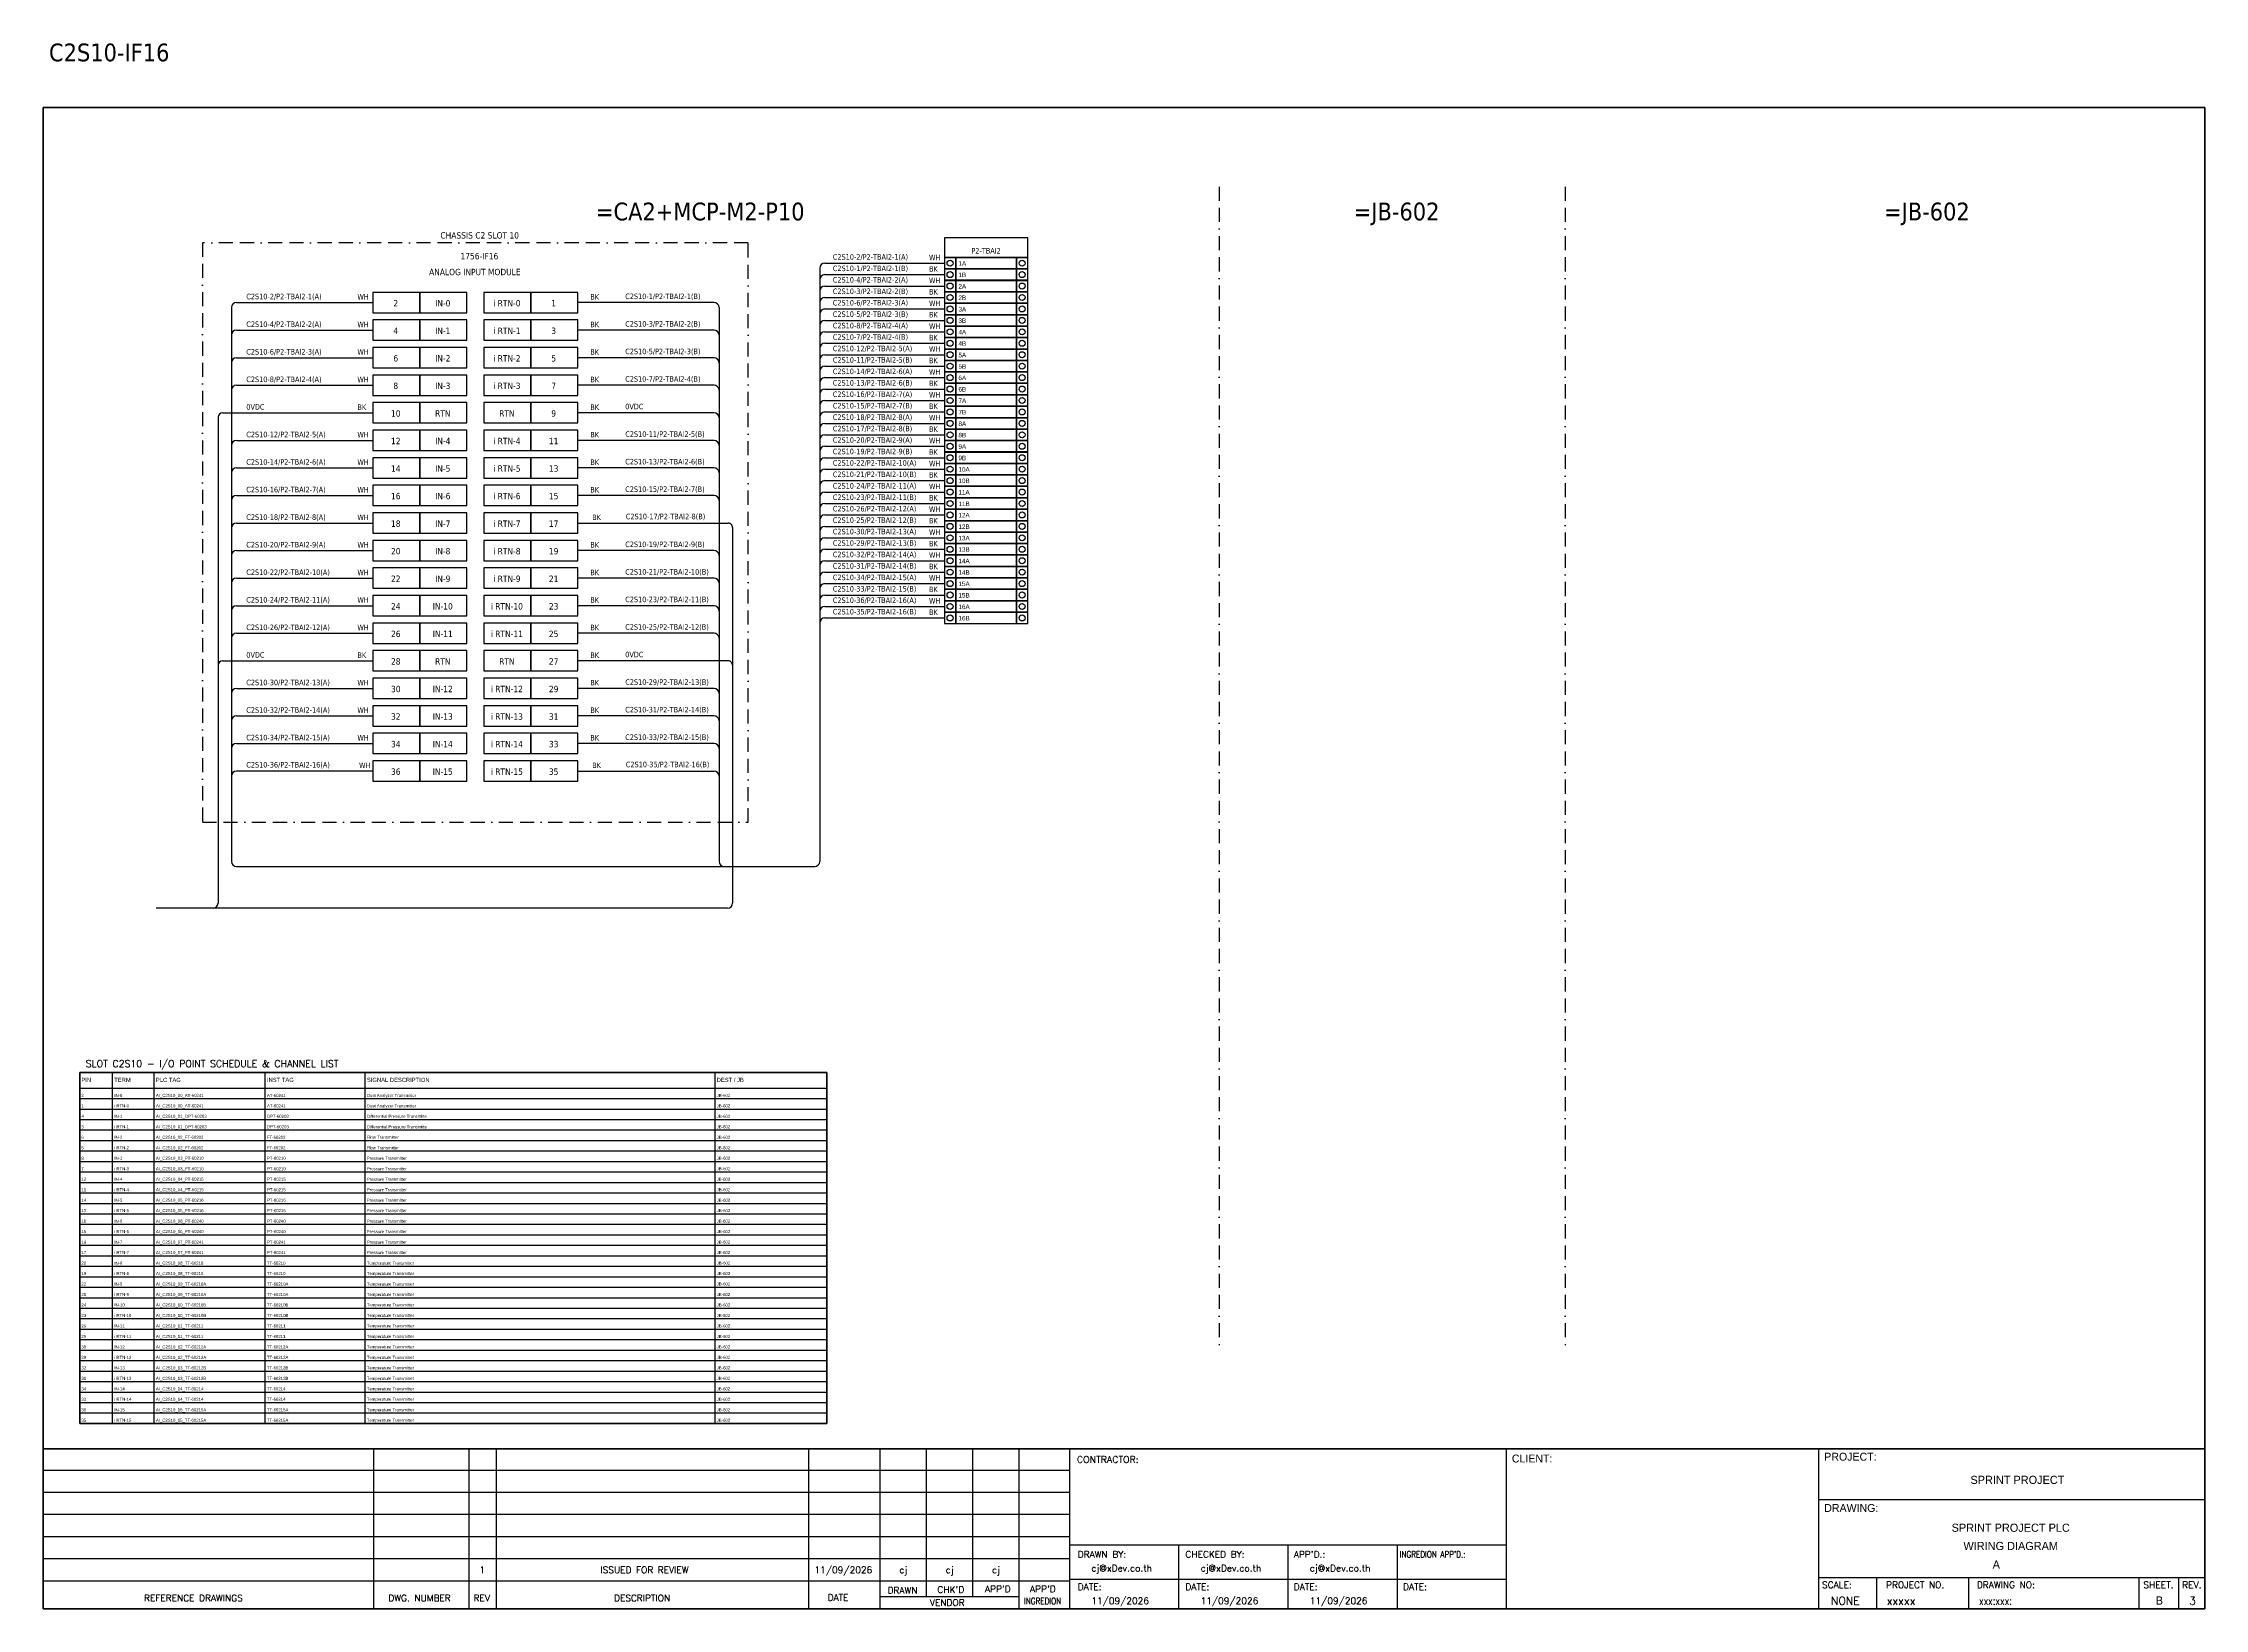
# Model space of a CAD drawing. Header units: millimetres. Extents: x 0 to 54213, y 0 to 2820.
# Drawn here: x 41933 to 45826, y 0 to 2820 of the extents above; entities that cross this region are included whole.
import ezdxf
from ezdxf.enums import TextEntityAlignment as Align

# ---------------------------------------------------------------- set-up
doc = ezdxf.new("R2010")
doc.units = ezdxf.units.MM
doc.linetypes.add('BORDERX2', pattern=[88.9, 25.4, -12.7, 25.4, -12.7, 0, -12.7])
for name, color, linetype in [('GT_1', 9, 'Continuous'), ('HELPPOINT', 7, 'Continuous'), ('MEMBER', 7, 'Continuous'), ('x01001-FrameArea', 2, 'BORDERX2')]:
    doc.layers.add(name, color=color, linetype=linetype)
doc.layers.add('IE-EQUIP', color=253, linetype='Continuous', lineweight=25)
doc.layers.add('IE-WIRE', color=7, linetype='Continuous', lineweight=25)
doc.styles.add('HTX11', font='O8111901')
doc.styles.add('ROMANS', font='romans.shx', dxfattribs={"width": 0.85, "height": 25})
doc.styles.get("Standard").update_dxf_attribs({"font": 'arial.ttf'})
doc.styles.add('Tahoma', font='')
doc.styles.get('Tahoma').set_extended_font_data('Tahoma')

# ---------------------------------------------------------------- blocks, each defined once
blk = doc.blocks.new('xTermSingleLayer9')
at = {"color": 7, "ltscale": 25.4}
for points in [[(0, -537), (537, -537), (537, 0), (0, 0)], [(537, -537), (3378, -537), (3378, 0), (537, 0)], [(3378, -537), (3915, -537), (3915, 0), (3378, 0)]]:
    blk.add_lwpolyline(points, close=True, dxfattribs=at)
for centre in [(268, -268), (3647, -268)]:
    blk.add_circle(centre, 141, dxfattribs=at)
blk.add_attdef('TERMINAL_B', (661, -387), '', height=212)

msp = doc.modelspace()

# ---------------------------------------------------------------- linework, layer by layer
at = {"ltscale": 25.4}
for p, q in [((43340.7, 2403.1), (43556.1, 2403.1)), ((43141.2, 2352.7), (42895.9, 2352.7)), ((43340.7, 2361.9), (43556.1, 2361.9)), ((43141.2, 2303.1), (42895.9, 2303.1)), ((43340.7, 2320.6), (43556.1, 2320.6)), ((43340.7, 2279.4), (43556.1, 2279.4)), ((43141.2, 2253.5), (42895.9, 2253.5)), ((43340.7, 2238.2), (43556.1, 2238.2)), ((43141.2, 2203.8), (42895.9, 2203.8)), ((43340.7, 2197), (43556.1, 2197)), ((42255.9, 2154.2), (42526.4, 2154.2)), ((43141.2, 2154.2), (42895.9, 2154.2)), ((43340.7, 2155.7), (43556.1, 2155.7)), ((43141.2, 2104.6), (42895.9, 2104.6)), ((43340.7, 2114.5), (43556.1, 2114.5)), ((43340.7, 2073.3), (43556.1, 2073.3)), ((43141.2, 2055), (42895.9, 2055)), ((43340.7, 2032.1), (43556.1, 2032.1)), ((43141.2, 2005.3), (42895.9, 2005.3)), ((43340.7, 1990.8), (43556.1, 1990.8)), ((42895.9, 1955.7), (43166.4, 1955.7)), ((43340.7, 1949.6), (43556.1, 1949.6)), ((43340.7, 1908.4), (43556.1, 1908.4)), ((43141.2, 1906.1), (42895.9, 1906.1)), ((43141.2, 1856.4), (42895.9, 1856.4)), ((43340.7, 1867.2), (43556.1, 1867.2)), ((43141.2, 1806.8), (42895.9, 1806.8)), ((43340.7, 1825.9), (43556.1, 1825.9)), ((43141.2, 1757.2), (42895.9, 1757.2)), ((43340.7, 1784.7), (43556.1, 1784.7)), ((42255.9, 1707.5), (42526.4, 1707.5)), ((43166.4, 1707.5), (42895.9, 1707.5)), ((43141.2, 1657.9), (42895.9, 1657.9)), ((43141.2, 1608.3), (42895.9, 1608.3)), ((43141.2, 1558.6), (42895.9, 1558.6)), ((42895.9, 1509), (43141.2, 1509))]:
    msp.add_line(p, q, dxfattribs=at)
at = {"color": 7}
for p, q in [((41998.7, 937.9), (43344.5, 937.9)), ((42058, 333.8), (42058, 965.9)), ((42133, 333.8), (42133, 965.9)), ((42333, 333.8), (42333, 965.9)), ((42513, 333.8), (42513, 965.9)), ((43143, 333.8), (43143, 965.9))]:
    msp.add_line(p, q, dxfattribs=at)
at = {"color": 8}
for p, q in [((41998.7, 919), (43344.5, 919)), ((41998.7, 900.1), (43344.5, 900.1)), ((41998.7, 881.3), (43344.5, 881.3)), ((41998.7, 862.4), (43344.5, 862.4)), ((41998.7, 843.5), (43344.5, 843.5)), ((41998.7, 824.6), (43344.5, 824.6)), ((41998.7, 805.8), (43344.5, 805.8)), ((41998.7, 786.9), (43344.5, 786.9)), ((41998.7, 768), (43344.5, 768)), ((41998.7, 749.1), (43344.5, 749.1)), ((41998.7, 730.2), (43344.5, 730.2)), ((41998.7, 711.4), (43344.5, 711.4)), ((41998.7, 692.5), (43344.5, 692.5)), ((41998.7, 673.6), (43344.5, 673.6)), ((41998.7, 654.7), (43344.5, 654.7)), ((41998.7, 635.9), (43344.5, 635.9)), ((41998.7, 617), (43344.5, 617)), ((41998.7, 598.1), (43344.5, 598.1)), ((41998.7, 579.2), (43344.5, 579.2)), ((41998.7, 560.3), (43344.5, 560.3)), ((41998.7, 541.5), (43344.5, 541.5)), ((41998.7, 522.6), (43344.5, 522.6)), ((41998.7, 503.7), (43344.5, 503.7)), ((41998.7, 484.8), (43344.5, 484.8)), ((41998.7, 465.9), (43344.5, 465.9)), ((41998.7, 447.1), (43344.5, 447.1)), ((41998.7, 428.2), (43344.5, 428.2)), ((41998.7, 409.3), (43344.5, 409.3)), ((41998.7, 390.4), (43344.5, 390.4)), ((41998.7, 371.6), (43344.5, 371.6)), ((41998.7, 352.7), (43344.5, 352.7))]:
    msp.add_line(p, q, dxfattribs=at)
at = {"color": 4}
for p, q in [((45235.3, 56.1), (45235.3, 0)), ((45400.6, 56.1), (45400.6, 0))]:
    msp.add_line(p, q, dxfattribs=at)
at = {"color": 4, "ltscale": 0.5}
for p, q in [((45707.7, 56.1), (45707.7, 0)), ((45707.7, 56.1), (45707.7, 0)), ((45778.9, 56.1), (45778.9, 0)), ((45778.9, 56.1), (45778.9, 0))]:
    msp.add_line(p, q, dxfattribs=at)
at = {"color": 4, "ltscale": 25.4}
msp.add_lwpolyline([(43556.1, 2434), (43706.4, 2434), (43706.4, 2469.2), (43556.1, 2469.2)], close=True, dxfattribs=at)
msp.add_lwpolyline([(41998.7, 965.9), (43344.5, 965.9), (43344.5, 333.8), (41998.7, 333.8)], close=True)
at = {"color": 7}
msp.add_lwpolyline([(41998.7, 333.8), (43344.5, 333.8), (43344.5, 965.9), (41998.7, 965.9), (41998.7, 333.8)], dxfattribs=at)
at = {"ltscale": 25.4}
for centre, radius, start, end in [((43340.7, 2393.9), 9.14, 90, 180), ((43141.2, 2343.6), 9.17, 0, 90), ((43340.7, 2352.7), 9.14, 90, 180), ((43141.2, 2293.9), 9.17, 0, 90), ((43340.7, 2311.5), 9.14, 90, 180), ((43340.7, 2270.3), 9.14, 90, 180), ((43141.2, 2244.3), 9.17, 0, 90), ((43340.7, 2229), 9.14, 90, 180), ((43141.2, 2194.7), 9.17, 0, 90), ((43340.7, 2187.8), 9.14, 90, 180), ((43141.2, 2145), 9.17, 0, 90), ((43340.7, 2146.6), 9.14, 90, 180), ((43141.2, 2095.4), 9.17, 0, 90), ((43340.7, 2105.4), 9.14, 90, 180), ((43340.7, 2064.2), 9.14, 90, 180), ((43141.2, 2045.8), 9.17, 0, 90), ((43340.7, 2022.9), 9.14, 90, 180), ((43141.2, 1996.1), 9.17, 0, 90), ((43340.7, 1981.7), 9.14, 90, 180), ((43340.7, 1940.5), 9.14, 90, 180), ((43340.7, 1899.3), 9.14, 90, 180), ((43141.2, 1896.9), 9.17, 0, 90), ((43141.2, 1847.2), 9.17, 0, 90), ((43340.7, 1858), 9.14, 90, 180), ((43141.2, 1797.6), 9.17, 0, 90), ((43340.7, 1816.8), 9.14, 90, 180), ((43141.2, 1748), 9.17, 0, 90), ((43340.7, 1775.6), 9.14, 90, 180), ((43141.2, 1648.7), 9.17, 0, 90), ((43141.2, 1599.1), 9.17, 0, 90), ((43141.2, 1549.4), 9.17, 0, 90), ((43141.2, 1499.8), 9.17, 0, 90)]:
    msp.add_arc(centre, radius, start, end, dxfattribs=at)
at = {"layer": 'GT_1', "color": 4}
for p, q in [((42528.4, 0), (42528.4, 288.2)), ((42700.3, 0), (42700.3, 288.2)), ((42749.5, 0), (42749.5, 288.2)), ((43312.1, 0), (43312.1, 288.2)), ((43440.4, 0), (43440.4, 288.2)), ((43524, 21.8), (43524, 288.2)), ((43607.5, 21.8), (43607.5, 288.2)), ((43690.8, 0), (43690.8, 288.2)), ((43781.8, 0), (43781.8, 288.2)), ((44568.8, 0), (44568.8, 288.2)), ((45131.1, 0), (45131.1, 288.2)), ((45131.1, 0), (45131.1, 288.2)), ((45131.1, 0), (45131.1, 288.2)), ((43781.8, 249.3), (41933, 249.3)), ((43781.8, 209.5), (41933, 209.5)), ((43781.8, 169.6), (41933, 169.6)), ((43781.8, 129.7), (41933, 129.7)), ((43781.8, 89.7), (41933, 89.7)), ((44568.8, 114.3), (43781.8, 114.3)), ((43978.6, 0), (43978.6, 114.3)), ((44175.3, 0), (44175.3, 114.3)), ((44372.1, 0), (44372.1, 114.3)), ((43781.7, 49.8), (41933, 49.8)), ((44568.8, 52.9), (43781.8, 52.9)), ((45131.1, 56.1), (45826.3, 56.1)), ((43690.8, 21.8), (43440.4, 21.8))]:
    msp.add_line(p, q, dxfattribs=at)
at = {"layer": 'HELPPOINT', "color": 4, "lineweight": 35}
for p, q in [((41933, 0), (41933, 2704.2)), ((41933, 2704.2), (45826.3, 2704.2)), ((41933, 0), (41933, 2704.2)), ((41933, 2704.2), (45826.3, 2704.2)), ((45826.3, 2704.2), (45826.3, 0)), ((45826.3, 2704.2), (45826.3, 0)), ((45826.3, 0), (41933, 0)), ((45826.3, 0), (41933, 0))]:
    msp.add_line(p, q, dxfattribs=at)
at = {"layer": 'HELPPOINT', "color": 4}
for p, q in [((45131.1, 196.6), (45826.3, 196.6)), ((45131.1, 196.6), (45826.3, 196.6)), ((45131.1, 56.1), (45826.3, 56.1))]:
    msp.add_line(p, q, dxfattribs=at)
at = {"layer": 'IE-EQUIP', "linetype": 'Continuous', "ltscale": 25.4}
for points in [[(42526.4, 2334.4), (42611.1, 2334.4), (42611.1, 2371.1), (42526.4, 2371.1)], [(42611.1, 2334.4), (42695.7, 2334.4), (42695.7, 2371.1), (42611.1, 2371.1)], [(42726.6, 2334.4), (42811.2, 2334.4), (42811.2, 2371.1), (42726.6, 2371.1)], [(42811.2, 2334.4), (42895.9, 2334.4), (42895.9, 2371.1), (42811.2, 2371.1)], [(42526.4, 2284.8), (42611.1, 2284.8), (42611.1, 2321.5), (42526.4, 2321.5)], [(42611.1, 2284.8), (42695.7, 2284.8), (42695.7, 2321.5), (42611.1, 2321.5)], [(42726.6, 2284.8), (42811.2, 2284.8), (42811.2, 2321.5), (42726.6, 2321.5)], [(42811.2, 2284.8), (42895.9, 2284.8), (42895.9, 2321.5), (42811.2, 2321.5)], [(42526.4, 2235.1), (42611.1, 2235.1), (42611.1, 2271.8), (42526.4, 2271.8)], [(42611.1, 2235.1), (42695.7, 2235.1), (42695.7, 2271.8), (42611.1, 2271.8)], [(42726.6, 2235.1), (42811.2, 2235.1), (42811.2, 2271.8), (42726.6, 2271.8)], [(42811.2, 2235.1), (42895.9, 2235.1), (42895.9, 2271.8), (42811.2, 2271.8)], [(42526.4, 2185.5), (42611.1, 2185.5), (42611.1, 2222.2), (42526.4, 2222.2)], [(42611.1, 2185.5), (42695.7, 2185.5), (42695.7, 2222.2), (42611.1, 2222.2)], [(42726.6, 2185.5), (42811.2, 2185.5), (42811.2, 2222.2), (42726.6, 2222.2)], [(42811.2, 2185.5), (42895.9, 2185.5), (42895.9, 2222.2), (42811.2, 2222.2)], [(42526.4, 2135.9), (42611.1, 2135.9), (42611.1, 2172.6), (42526.4, 2172.6)], [(42611.1, 2135.9), (42695.7, 2135.9), (42695.7, 2172.6), (42611.1, 2172.6)], [(42726.6, 2135.9), (42811.2, 2135.9), (42811.2, 2172.6), (42726.6, 2172.6)], [(42811.2, 2135.9), (42895.9, 2135.9), (42895.9, 2172.6), (42811.2, 2172.6)], [(42526.4, 2086.2), (42611.1, 2086.2), (42611.1, 2122.9), (42526.4, 2122.9)], [(42611.1, 2086.2), (42695.7, 2086.2), (42695.7, 2122.9), (42611.1, 2122.9)], [(42726.6, 2086.2), (42811.2, 2086.2), (42811.2, 2122.9), (42726.6, 2122.9)], [(42811.2, 2086.2), (42895.9, 2086.2), (42895.9, 2122.9), (42811.2, 2122.9)], [(42526.4, 2036.6), (42611.1, 2036.6), (42611.1, 2073.3), (42526.4, 2073.3)], [(42611.1, 2036.6), (42695.7, 2036.6), (42695.7, 2073.3), (42611.1, 2073.3)], [(42726.6, 2036.6), (42811.2, 2036.6), (42811.2, 2073.3), (42726.6, 2073.3)], [(42811.2, 2036.6), (42895.9, 2036.6), (42895.9, 2073.3), (42811.2, 2073.3)], [(42526.4, 1987), (42611.1, 1987), (42611.1, 2023.7), (42526.4, 2023.7)], [(42611.1, 1987), (42695.7, 1987), (42695.7, 2023.7), (42611.1, 2023.7)], [(42726.6, 1987), (42811.2, 1987), (42811.2, 2023.7), (42726.6, 2023.7)], [(42811.2, 1987), (42895.9, 1987), (42895.9, 2023.7), (42811.2, 2023.7)], [(42526.4, 1937.3), (42611.1, 1937.3), (42611.1, 1974), (42526.4, 1974)], [(42611.1, 1937.3), (42695.7, 1937.3), (42695.7, 1974), (42611.1, 1974)], [(42726.6, 1937.3), (42811.2, 1937.3), (42811.2, 1974), (42726.6, 1974)], [(42811.2, 1937.3), (42895.9, 1937.3), (42895.9, 1974), (42811.2, 1974)], [(42526.4, 1887.7), (42611.1, 1887.7), (42611.1, 1924.4), (42526.4, 1924.4)], [(42611.1, 1887.7), (42695.7, 1887.7), (42695.7, 1924.4), (42611.1, 1924.4)], [(42726.6, 1887.7), (42811.2, 1887.7), (42811.2, 1924.4), (42726.6, 1924.4)], [(42811.2, 1887.7), (42895.9, 1887.7), (42895.9, 1924.4), (42811.2, 1924.4)], [(42526.4, 1838.1), (42611.1, 1838.1), (42611.1, 1874.8), (42526.4, 1874.8)], [(42611.1, 1838.1), (42695.7, 1838.1), (42695.7, 1874.8), (42611.1, 1874.8)], [(42726.6, 1838.1), (42811.2, 1838.1), (42811.2, 1874.8), (42726.6, 1874.8)], [(42811.2, 1838.1), (42895.9, 1838.1), (42895.9, 1874.8), (42811.2, 1874.8)], [(42526.4, 1788.4), (42611.1, 1788.4), (42611.1, 1825.1), (42526.4, 1825.1)], [(42611.1, 1788.4), (42695.7, 1788.4), (42695.7, 1825.1), (42611.1, 1825.1)], [(42726.6, 1788.4), (42811.2, 1788.4), (42811.2, 1825.1), (42726.6, 1825.1)], [(42811.2, 1788.4), (42895.9, 1788.4), (42895.9, 1825.1), (42811.2, 1825.1)], [(42526.4, 1738.8), (42611.1, 1738.8), (42611.1, 1775.5), (42526.4, 1775.5)], [(42611.1, 1738.8), (42695.7, 1738.8), (42695.7, 1775.5), (42611.1, 1775.5)], [(42726.6, 1738.8), (42811.2, 1738.8), (42811.2, 1775.5), (42726.6, 1775.5)], [(42811.2, 1738.8), (42895.9, 1738.8), (42895.9, 1775.5), (42811.2, 1775.5)], [(42526.4, 1689.2), (42611.1, 1689.2), (42611.1, 1725.9), (42526.4, 1725.9)], [(42611.1, 1689.2), (42695.7, 1689.2), (42695.7, 1725.9), (42611.1, 1725.9)], [(42726.6, 1689.2), (42811.2, 1689.2), (42811.2, 1725.9), (42726.6, 1725.9)], [(42811.2, 1689.2), (42895.9, 1689.2), (42895.9, 1725.9), (42811.2, 1725.9)], [(42526.4, 1639.5), (42611.1, 1639.5), (42611.1, 1676.2), (42526.4, 1676.2)], [(42611.1, 1639.5), (42695.7, 1639.5), (42695.7, 1676.2), (42611.1, 1676.2)], [(42726.6, 1639.5), (42811.2, 1639.5), (42811.2, 1676.2), (42726.6, 1676.2)], [(42811.2, 1639.5), (42895.9, 1639.5), (42895.9, 1676.2), (42811.2, 1676.2)], [(42526.4, 1589.9), (42611.1, 1589.9), (42611.1, 1626.6), (42526.4, 1626.6)], [(42611.1, 1589.9), (42695.7, 1589.9), (42695.7, 1626.6), (42611.1, 1626.6)], [(42726.6, 1589.9), (42811.2, 1589.9), (42811.2, 1626.6), (42726.6, 1626.6)], [(42811.2, 1589.9), (42895.9, 1589.9), (42895.9, 1626.6), (42811.2, 1626.6)], [(42526.4, 1540.3), (42611.1, 1540.3), (42611.1, 1577), (42526.4, 1577)], [(42611.1, 1540.3), (42695.7, 1540.3), (42695.7, 1577), (42611.1, 1577)], [(42726.6, 1540.3), (42811.2, 1540.3), (42811.2, 1577), (42726.6, 1577)], [(42811.2, 1540.3), (42895.9, 1540.3), (42895.9, 1577), (42811.2, 1577)], [(42526.4, 1490.6), (42611.1, 1490.6), (42611.1, 1527.3), (42526.4, 1527.3)], [(42611.1, 1490.6), (42695.7, 1490.6), (42695.7, 1527.3), (42611.1, 1527.3)], [(42726.6, 1490.6), (42811.2, 1490.6), (42811.2, 1527.3), (42726.6, 1527.3)], [(42811.2, 1490.6), (42895.9, 1490.6), (42895.9, 1527.3), (42811.2, 1527.3)]]:
    msp.add_lwpolyline(points, close=True, dxfattribs=at)
at = {"layer": 'IE-WIRE', "color": 4, "ltscale": 25.4}
for p, q in [((43331.6, 2414.6), (43331.6, 1346.2)), ((43340.7, 2423.7), (43556.1, 2423.7)), ((43340.7, 2382.5), (43556.1, 2382.5)), ((42272, 2343.6), (42272, 1346.2)), ((42281.2, 2352.7), (42526.4, 2352.7)), ((43150.3, 2343.6), (43150.3, 1346.2)), ((43340.7, 2341.2), (43556.1, 2341.2)), ((42281.2, 2303.1), (42526.4, 2303.1)), ((43340.7, 2300), (43556.1, 2300)), ((43340.7, 2258.8), (43556.1, 2258.8)), ((42281.2, 2253.5), (42526.4, 2253.5)), ((42281.2, 2203.8), (42526.4, 2203.8)), ((43340.7, 2217.6), (43556.1, 2217.6)), ((43340.7, 2176.3), (43556.1, 2176.3)), ((42281.2, 2104.6), (42526.4, 2104.6)), ((43340.7, 2135.1), (43556.1, 2135.1)), ((43340.7, 2093.9), (43556.1, 2093.9)), ((42281.2, 2055), (42526.4, 2055)), ((43340.7, 2052.7), (43556.1, 2052.7)), ((42281.2, 2005.3), (42526.4, 2005.3)), ((43340.7, 2011.5), (43556.1, 2011.5)), ((42281.2, 1955.7), (42526.4, 1955.7)), ((43340.7, 1970.2), (43556.1, 1970.2)), ((43340.7, 1929), (43556.1, 1929)), ((42281.2, 1906.1), (42526.4, 1906.1)), ((43340.7, 1887.8), (43556.1, 1887.8)), ((42281.2, 1856.4), (42526.4, 1856.4)), ((43340.7, 1846.6), (43556.1, 1846.6)), ((42281.2, 1806.8), (42526.4, 1806.8)), ((43340.7, 1805.3), (43556.1, 1805.3)), ((42281.2, 1757.2), (42526.4, 1757.2)), ((42281.2, 1657.9), (42526.4, 1657.9)), ((42281.2, 1608.3), (42526.4, 1608.3)), ((42281.2, 1558.6), (42526.4, 1558.6)), ((42526.4, 1509), (42281.2, 1509))]:
    msp.add_line(p, q, dxfattribs=at)
at = {"layer": 'IE-WIRE', "color": 7, "ltscale": 25.4}
for p, q in [((42247.9, 2146.2), (42247.9, 1270.9)), ((43174.4, 1947.7), (43174.4, 1270.9)), ((43165.5, 1262), (42136.4, 1262))]:
    msp.add_line(p, q, dxfattribs=at)
at = {"layer": 'IE-WIRE', "color": 4}
msp.add_line((42281.1, 1337), (43322.5, 1337), dxfattribs=at)
at = {"layer": 'IE-WIRE', "color": 4, "ltscale": 25.4}
for centre, radius in [((43340.7, 2414.6), 9.14), ((43340.7, 2373.3), 9.14), ((42281.2, 2343.6), 9.17), ((43340.7, 2332.1), 9.14), ((42281.2, 2293.9), 9.17), ((43340.7, 2290.9), 9.14), ((43340.7, 2249.7), 9.14), ((42281.2, 2244.3), 9.17), ((42281.2, 2194.7), 9.17), ((43340.7, 2208.4), 9.14), ((43340.7, 2167.2), 9.14), ((42281.2, 2095.4), 9.17), ((43340.7, 2126), 9.14), ((43340.7, 2084.8), 9.14), ((42281.2, 2045.8), 9.17), ((43340.7, 2043.5), 9.14), ((42281.2, 1996.1), 9.17), ((43340.7, 2002.3), 9.14), ((42281.2, 1946.5), 9.17), ((43340.7, 1961.1), 9.14), ((43340.7, 1919.9), 9.14), ((42281.2, 1896.9), 9.17), ((43340.7, 1878.6), 9.14), ((42281.2, 1847.2), 9.17), ((43340.7, 1837.4), 9.14), ((42281.2, 1797.6), 9.17), ((43340.7, 1796.2), 9.14), ((42281.2, 1748), 9.17), ((42281.2, 1648.7), 9.17), ((42281.2, 1599.1), 9.17), ((42281.2, 1549.4), 9.17), ((42281.2, 1499.8), 9.17)]:
    msp.add_arc(centre, radius, 90, 180, dxfattribs=at)
at = {"layer": 'IE-WIRE', "ltscale": 25.4}
for centre in [(42255.9, 2146.2), (42255.9, 1699.5)]:
    msp.add_arc(centre, 8, 90, 180, dxfattribs=at)
at = {"layer": 'IE-WIRE', "color": 4}
for centre, start, end in [((42281.1, 1346.2), 180, 270), ((43159.5, 1346.2), 180, 270), ((43322.5, 1346.2), 270, 0)]:
    msp.add_arc(centre, 9.14, start, end, dxfattribs=at)
at = {"layer": 'IE-WIRE', "color": 7, "ltscale": 25.4}
for centre in [(42238.9, 1270.9), (43165.5, 1270.9), (43165.5, 1270.9)]:
    msp.add_arc(centre, 8.96, 270, 0, dxfattribs=at)
at = {"layer": 'MEMBER', "color": 4, "lineweight": 35}
msp.add_line((41933, 288.2), (45826.3, 288.2), dxfattribs=at)
msp.add_line((41933, 288.2), (45826.3, 288.2), dxfattribs=at)
at = {"layer": 'MEMBER', "color": 4}
for p, q in [((45131.1, 196.6), (45826.3, 196.6)), ((45131.1, 196.6), (45826.3, 196.6)), ((45131.1, 56.1), (45826.3, 56.1)), ((45131.1, 56.1), (45826.3, 56.1))]:
    msp.add_line(p, q, dxfattribs=at)
at = {"layer": 'x01001-FrameArea'}
for p, q in [((44051.2, 2561.5), (44051.2, 475)), ((44674.3, 2561.5), (44674.3, 475))]:
    msp.add_line(p, q, dxfattribs=at)
msp.add_lwpolyline([(42219.7, 1416.6), (43202.7, 1416.6), (43202.7, 2460.5), (42219.7, 2460.5)], close=True, dxfattribs=at)
at = {"layer": 'x01001-FrameArea', "ltscale": 25.4}
for centre in [(43166.4, 1947.7), (43166.4, 1699.5)]:
    msp.add_arc(centre, 8, 360, 90, dxfattribs=at)

# ---------------------------------------------------------------- block references
at = {"xscale": 0.0384, "yscale": 0.0384, "zscale": 0.0384}
for p, values in [((43556.1, 2434), {'TERMINAL_B': '1A'}), ((43556.1, 2413.4), {'TERMINAL_B': '1B'}), ((43556.1, 2392.8), {'TERMINAL_B': '2A'}), ((43556.1, 2372.2), {'TERMINAL_B': '2B'}), ((43556.1, 2351.5), {'TERMINAL_B': '3A'}), ((43556.1, 2330.9), {'TERMINAL_B': '3B'}), ((43556.1, 2310.3), {'TERMINAL_B': '4A'}), ((43556.1, 2289.7), {'TERMINAL_B': '4B'}), ((43556.1, 2269.1), {'TERMINAL_B': '5A'}), ((43556.1, 2248.5), {'TERMINAL_B': '5B'}), ((43556.1, 2227.9), {'TERMINAL_B': '6A'}), ((43556.1, 2207.3), {'TERMINAL_B': '6B'}), ((43556.1, 2186.7), {'TERMINAL_B': '7A'}), ((43556.1, 2166), {'TERMINAL_B': '7B'}), ((43556.1, 2145.4), {'TERMINAL_B': '8A'}), ((43556.1, 2124.8), {'TERMINAL_B': '8B'}), ((43556.1, 2104.2), {'TERMINAL_B': '9A'}), ((43556.1, 2083.6), {'TERMINAL_B': '9B'}), ((43556.1, 2063), {'TERMINAL_B': '10A'}), ((43556.1, 2042.4), {'TERMINAL_B': '10B'}), ((43556.1, 2021.8), {'TERMINAL_B': '11A'}), ((43556.1, 2001.1), {'TERMINAL_B': '11B'}), ((43556.1, 1980.5), {'TERMINAL_B': '12A'}), ((43556.1, 1959.9), {'TERMINAL_B': '12B'}), ((43556.1, 1939.3), {'TERMINAL_B': '13A'}), ((43556.1, 1918.7), {'TERMINAL_B': '13B'}), ((43556.1, 1898.1), {'TERMINAL_B': '14A'}), ((43556.1, 1877.5), {'TERMINAL_B': '14B'}), ((43556.1, 1856.9), {'TERMINAL_B': '15A'}), ((43556.1, 1836.3), {'TERMINAL_B': '15B'}), ((43556.1, 1815.6), {'TERMINAL_B': '16A'}), ((43556.1, 1795), {'TERMINAL_B': '16B'})]:
    msp.add_blockref('xTermSingleLayer9', p, dxfattribs=at).add_auto_attribs(values)

# ---------------------------------------------------------------- texts
at = {"color": 2, "style": 'Tahoma'}
msp.add_text('C2S10-IF16', height=32, dxfattribs=at).set_placement((41943.4, 2787.3))
for s, height, p in [('=CA2+MCP-M2-P10', 32, (43116.4, 2516.8)), ('=JB-602', 32, (44370.7, 2516.8)), ('=JB-602', 32, (45325.8, 2516.8)), ('CHASSIS C2 SLOT 10', 11.441, (42719.2, 2473.8)), ('1756-IF16', 11.44, (42718.6, 2436.4)), ('ANALOG INPUT MODULE', 11.441, (42710.4, 2407.8)), ('2', 11.4, (42568, 2351.6)), ('IN-0', 11.44, (42652.6, 2351.6)), ('i RTN-0', 11.44, (42768.1, 2351.6)), ('1', 11.4, (42852.4, 2351.6)), ('4', 11.4, (42568, 2302)), ('IN-1', 11.44, (42652.6, 2302)), ('i RTN-1', 11.44, (42768.1, 2302)), ('3', 11.4, (42852.4, 2302)), ('6', 11.4, (42568, 2252.3)), ('IN-2', 11.44, (42652.6, 2252.3)), ('i RTN-2', 11.44, (42768.1, 2252.3)), ('5', 11.4, (42852.4, 2252.3)), ('8', 11.4, (42568, 2202.7)), ('IN-3', 11.44, (42652.6, 2202.7)), ('i RTN-3', 11.44, (42768.1, 2202.7)), ('7', 11.4, (42852.4, 2202.7)), ('10', 11.44, (42568, 2153.1)), ('RTN', 11.44, (42652.6, 2153.1)), ('RTN', 11.44, (42768.1, 2153.1)), ('9', 11.4, (42852.4, 2153.1)), ('12', 11.44, (42568, 2103.4)), ('IN-4', 11.44, (42652.6, 2103.4)), ('i RTN-4', 11.44, (42768.1, 2103.4)), ('11', 11.44, (42852.4, 2103.4)), ('14', 11.44, (42568, 2053.8)), ('IN-5', 11.44, (42652.6, 2053.8)), ('i RTN-5', 11.44, (42768.1, 2053.8)), ('13', 11.44, (42852.4, 2053.8)), ('16', 11.44, (42568, 2004.2)), ('IN-6', 11.44, (42652.6, 2004.2)), ('i RTN-6', 11.44, (42768.1, 2004.2)), ('15', 11.44, (42852.4, 2004.2)), ('18', 11.44, (42568, 1954.5)), ('IN-7', 11.44, (42652.6, 1954.5)), ('i RTN-7', 11.44, (42768.1, 1954.5)), ('17', 11.44, (42852.4, 1954.5)), ('20', 11.44, (42568, 1904.9)), ('IN-8', 11.44, (42652.6, 1904.9)), ('i RTN-8', 11.44, (42768.1, 1904.9)), ('19', 11.44, (42852.4, 1904.9)), ('22', 11.44, (42568, 1855.3)), ('IN-9', 11.44, (42652.6, 1855.3)), ('i RTN-9', 11.44, (42768.1, 1855.3)), ('21', 11.44, (42852.4, 1855.3)), ('24', 11.44, (42568, 1805.6)), ('IN-10', 11.44, (42652.6, 1805.6)), ('i RTN-10', 11.44, (42768.1, 1805.6)), ('23', 11.44, (42852.4, 1805.6)), ('26', 11.44, (42568, 1756)), ('IN-11', 11.44, (42652.6, 1756)), ('i RTN-11', 11.44, (42768.1, 1756)), ('25', 11.44, (42852.4, 1756)), ('28', 11.44, (42568, 1706.4)), ('RTN', 11.44, (42652.6, 1706.4)), ('RTN', 11.44, (42768.1, 1706.4)), ('27', 11.44, (42852.4, 1706.4)), ('30', 11.44, (42568, 1656.7)), ('IN-12', 11.44, (42652.6, 1656.7)), ('i RTN-12', 11.44, (42768.1, 1656.7)), ('29', 11.44, (42852.4, 1656.7)), ('32', 11.44, (42568, 1607.1)), ('IN-13', 11.44, (42652.6, 1607.1)), ('i RTN-13', 11.44, (42768.1, 1607.1)), ('31', 11.44, (42852.4, 1607.1)), ('34', 11.44, (42568, 1557.5)), ('IN-14', 11.44, (42652.6, 1557.5)), ('i RTN-14', 11.44, (42768.1, 1557.5)), ('33', 11.44, (42852.4, 1557.5)), ('36', 11.44, (42568, 1507.8)), ('IN-15', 11.44, (42652.6, 1507.8)), ('i RTN-15', 11.44, (42768.1, 1507.8)), ('35', 11.44, (42852.4, 1507.8))]:
    msp.add_text(s, height=height, dxfattribs=at).set_placement(p, align=Align.MIDDLE_CENTER)
at = {"color": 4, "style": 'Tahoma'}
for s, height, p in [('C2S10-2/P2-TBAI2-1(A)', 9.949, (43355.2, 2430)), ('WH', 9.95, (43528.5, 2428.9)), ('C2S10-4/P2-TBAI2-2(A)', 9.949, (43355.2, 2388.8)), ('WH', 9.95, (43528.5, 2387.7)), ('C2S10-2/P2-TBAI2-1(A)', 9.949, (42298.8, 2358.7)), ('WH', 9.95, (42498.9, 2358)), ('C2S10-6/P2-TBAI2-3(A)', 9.949, (43355.2, 2347.5)), ('WH', 9.95, (43528.5, 2346.5)), ('C2S10-4/P2-TBAI2-2(A)', 9.949, (42298.8, 2308.7)), ('WH', 9.95, (42498.9, 2308.4)), ('C2S10-8/P2-TBAI2-4(A)', 9.949, (43355.2, 2306.3)), ('WH', 9.95, (43528.5, 2305.3)), ('C2S10-6/P2-TBAI2-3(A)', 9.949, (42298.8, 2259.1)), ('WH', 9.95, (42498.9, 2258.7)), ('C2S10-12/P2-TBAI2-5(A)', 9.949, (43355.2, 2265.1)), ('WH', 9.95, (43528.5, 2264.1)), ('C2S10-8/P2-TBAI2-4(A)', 9.949, (42298.8, 2209.5)), ('C2S10-14/P2-TBAI2-6(A)', 9.949, (43355.2, 2223.9)), ('WH', 9.95, (43528.5, 2222.8)), ('WH', 9.95, (42498.9, 2209.1)), ('C2S10-16/P2-TBAI2-7(A)', 9.949, (43355.2, 2182.6)), ('WH', 9.95, (43528.5, 2181.6)), ('C2S10-18/P2-TBAI2-8(A)', 9.949, (43355.2, 2141.4)), ('WH', 9.95, (43528.5, 2140.4)), ('C2S10-12/P2-TBAI2-5(A)', 9.949, (42298.8, 2110.2)), ('WH', 9.95, (42498.9, 2109.8)), ('C2S10-20/P2-TBAI2-9(A)', 9.949, (43355.2, 2100.2)), ('WH', 9.95, (43528.5, 2099.2)), ('C2S10-14/P2-TBAI2-6(A)', 9.949, (42298.8, 2060.6)), ('WH', 9.95, (42498.9, 2060.2)), ('C2S10-22/P2-TBAI2-10(A)', 9.949, (43355.2, 2059)), ('WH', 9.95, (43528.5, 2057.9)), ('C2S10-24/P2-TBAI2-11(A)', 9.949, (43355.2, 2017.7)), ('WH', 9.95, (43528.5, 2016.7)), ('C2S10-16/P2-TBAI2-7(A)', 9.949, (42298.8, 2010.9)), ('WH', 9.95, (42498.9, 2010.6)), ('C2S10-26/P2-TBAI2-12(A)', 9.949, (43355.2, 1976.5)), ('C2S10-18/P2-TBAI2-8(A)', 9.949, (42298.8, 1961.3)), ('WH', 9.95, (42498.9, 1960.9)), ('WH', 9.95, (43528.5, 1975.5)), ('C2S10-20/P2-TBAI2-9(A)', 9.949, (42298.8, 1911.7)), ('WH', 9.95, (42498.9, 1911.3)), ('C2S10-30/P2-TBAI2-13(A)', 9.949, (43355.2, 1935.3)), ('WH', 9.95, (43528.5, 1934.3)), ('C2S10-22/P2-TBAI2-10(A)', 9.949, (42298.8, 1862)), ('WH', 9.95, (42498.9, 1861.7)), ('C2S10-32/P2-TBAI2-14(A)', 9.949, (43355.2, 1894.1)), ('WH', 9.95, (43528.5, 1893)), ('C2S10-34/P2-TBAI2-15(A)', 9.949, (43355.2, 1852.8)), ('WH', 9.95, (43528.5, 1851.8)), ('C2S10-24/P2-TBAI2-11(A)', 9.949, (42298.8, 1812.4)), ('WH', 9.95, (42498.9, 1812)), ('C2S10-36/P2-TBAI2-16(A)', 9.949, (43355.2, 1811.6)), ('WH', 9.95, (43528.5, 1810.6)), ('C2S10-26/P2-TBAI2-12(A)', 9.949, (42298.8, 1762.8)), ('WH', 9.95, (42498.9, 1762.4)), ('C2S10-30/P2-TBAI2-13(A)', 9.949, (42298.8, 1663.5)), ('WH', 9.95, (42498.9, 1663.1)), ('C2S10-32/P2-TBAI2-14(A)', 9.949, (42298.8, 1613.9)), ('WH', 9.95, (42498.9, 1613.5)), ('C2S10-34/P2-TBAI2-15(A)', 9.949, (42298.8, 1564.2)), ('WH', 9.95, (42498.9, 1563.9)), ('C2S10-36/P2-TBAI2-16(A)', 9.949, (42298.8, 1515.3)), ('WH', 9.95, (42501.9, 1514.2))]:
    msp.add_text(s, height=height, dxfattribs=at).set_placement(p)
at = {"style": 'Tahoma'}
for s, height, p in [('C2S10-1/P2-TBAI2-1(B)', 9.949, (43355.2, 2409.4)), ('BK', 9.95, (43528.5, 2408.3)), ('C2S10-3/P2-TBAI2-2(B)', 9.949, (43355.2, 2368.1)), ('BK', 9.95, (43528.5, 2367.1)), ('BK', 9.95, (42918.4, 2358)), ('C2S10-1/P2-TBAI2-1(B)', 9.949, (42981.3, 2359)), ('C2S10-5/P2-TBAI2-3(B)', 9.949, (43355.2, 2326.9)), ('BK', 9.95, (42918.4, 2308.4)), ('C2S10-3/P2-TBAI2-2(B)', 9.949, (42981.3, 2309.4)), ('BK', 9.95, (43528.5, 2325.9)), ('BK', 9.95, (42918.4, 2258.7)), ('C2S10-5/P2-TBAI2-3(B)', 9.949, (42981.3, 2259.8)), ('C2S10-7/P2-TBAI2-4(B)', 9.949, (43355.2, 2285.7)), ('BK', 9.95, (43528.5, 2284.7)), ('C2S10-7/P2-TBAI2-4(B)', 9.949, (42981.3, 2210.1)), ('C2S10-11/P2-TBAI2-5(B)', 9.949, (43355.2, 2244.5)), ('BK', 9.95, (43528.5, 2243.4)), ('BK', 9.95, (42918.4, 2209.1)), ('C2S10-13/P2-TBAI2-6(B)', 9.949, (43355.2, 2203.2)), ('BK', 9.95, (43528.5, 2202.2)), ('0VDC', 9.95, (42298.8, 2159.8)), ('BK', 9.95, (42498.9, 2159.5)), ('BK', 9.95, (42918.4, 2159.5)), ('0VDC', 9.95, (42981.3, 2160.5)), ('C2S10-15/P2-TBAI2-7(B)', 9.949, (43355.2, 2162)), ('BK', 9.95, (43528.5, 2161)), ('BK', 9.95, (42918.4, 2109.8)), ('C2S10-11/P2-TBAI2-5(B)', 9.949, (42981.3, 2110.9)), ('C2S10-17/P2-TBAI2-8(B)', 9.949, (43355.2, 2120.8)), ('BK', 9.95, (43528.5, 2119.8)), ('BK', 9.95, (42918.4, 2060.2)), ('C2S10-13/P2-TBAI2-6(B)', 9.949, (42981.3, 2061.2)), ('C2S10-19/P2-TBAI2-9(B)', 9.949, (43355.2, 2079.6)), ('BK', 9.95, (43528.5, 2078.5)), ('C2S10-21/P2-TBAI2-10(B)', 9.949, (43355.2, 2038.4)), ('BK', 9.95, (43528.5, 2037.3)), ('BK', 9.95, (42918.4, 2010.6)), ('C2S10-15/P2-TBAI2-7(B)', 9.949, (42981.3, 2011.6)), ('C2S10-23/P2-TBAI2-11(B)', 9.949, (43355.2, 1997.1)), ('BK', 9.95, (43528.5, 1996.1)), ('BK', 9.95, (42921.8, 1960.9)), ('C2S10-17/P2-TBAI2-8(B)', 9.949, (42982.4, 1962.5)), ('C2S10-25/P2-TBAI2-12(B)', 9.949, (43355.2, 1955.9)), ('BK', 9.95, (43528.5, 1954.9)), ('BK', 9.95, (42918.4, 1911.3)), ('C2S10-19/P2-TBAI2-9(B)', 9.949, (42981.3, 1912.3)), ('C2S10-29/P2-TBAI2-13(B)', 9.949, (43355.2, 1914.7)), ('BK', 9.95, (43528.5, 1913.6)), ('BK', 9.95, (42918.4, 1861.7)), ('C2S10-21/P2-TBAI2-10(B)', 9.949, (42981.3, 1862.7)), ('C2S10-31/P2-TBAI2-14(B)', 9.949, (43355.2, 1873.5)), ('BK', 9.95, (43528.5, 1872.4)), ('C2S10-33/P2-TBAI2-15(B)', 9.949, (43355.2, 1832.2)), ('BK', 9.95, (43528.5, 1831.2)), ('BK', 9.95, (42918.4, 1812)), ('C2S10-23/P2-TBAI2-11(B)', 9.949, (42981.3, 1813.1)), ('C2S10-35/P2-TBAI2-16(B)', 9.949, (43355.2, 1791)), ('BK', 9.95, (43528.5, 1790)), ('BK', 9.95, (42918.4, 1762.4)), ('C2S10-25/P2-TBAI2-12(B)', 9.949, (42981.3, 1763.4)), ('0VDC', 9.95, (42298.8, 1713.1)), ('BK', 9.95, (42498.9, 1712.8)), ('BK', 9.95, (42918.4, 1712.8)), ('0VDC', 9.95, (42981.3, 1713.8)), ('C2S10-29/P2-TBAI2-13(B)', 9.949, (42981.3, 1664.2)), ('BK', 9.95, (42918.4, 1663.1)), ('BK', 9.95, (42918.4, 1613.5)), ('C2S10-31/P2-TBAI2-14(B)', 9.949, (42981.3, 1614.5)), ('BK', 9.95, (42918.4, 1563.9)), ('C2S10-33/P2-TBAI2-15(B)', 9.949, (42981.3, 1564.9)), ('BK', 9.95, (42921.8, 1514.2)), ('C2S10-35/P2-TBAI2-16(B)', 9.949, (42982.4, 1515.8))]:
    msp.add_text(s, height=height, dxfattribs=at).set_placement(p)
at = {"color": 4, "style": 'Tahoma'}
msp.add_text('P2-TBAI2', height=9.95, dxfattribs=at).set_placement((43631.3, 2446.1), align=Align.MIDDLE_CENTER)
at = {"color": 3}
for s, p in [('PIN', (42001.7, 948.9)), ('TERM', (42061, 948.9)), ('PLC TAG', (42136, 948.9)), ('INST TAG', (42336, 948.9)), ('SIGNAL DESCRIPTION', (42516, 948.9)), ('DEST / JB', (43146, 948.9))]:
    msp.add_text(s, height=7.5, dxfattribs=at).set_placement(p)
at = {"color": 7}
for s, p in [('2', (42001.7, 922)), ('1', (42001.7, 903.1)), ('i RTN-0', (42061, 903.1)), ('IN-0', (42061, 922)), ('AI_C2S10_00_AT-60241', (42136, 922)), ('AI_C2S10_00_AT-60241', (42136, 903.1)), ('AT-60241', (42336, 922)), ('AT-60241', (42336, 903.1)), ('Dust Analyzer Transmitter', (42516, 922)), ('Dust Analyzer Transmitter', (42516, 903.1)), ('JB-602', (43146, 922)), ('JB-602', (43146, 903.1)), ('4', (42001.7, 884.3)), ('3', (42001.7, 865.4)), ('i RTN-1', (42061, 865.4)), ('IN-1', (42061, 884.3)), ('AI_C2S10_01_DPT-60203', (42136, 884.3)), ('AI_C2S10_01_DPT-60203', (42136, 865.4)), ('DPT-60203', (42336, 884.3)), ('DPT-60203', (42336, 865.4)), ('Differential Pressure Transmitte', (42516, 884.3)), ('Differential Pressure Transmitte', (42516, 865.4)), ('JB-602', (43146, 884.3)), ('JB-602', (43146, 865.4)), ('5', (42001.7, 827.6)), ('6', (42001.7, 846.5)), ('i RTN-2', (42061, 827.6)), ('IN-2', (42061, 846.5)), ('AI_C2S10_02_FT-60202', (42136, 846.5)), ('AI_C2S10_02_FT-60202', (42136, 827.6)), ('FT-60202', (42336, 846.5)), ('FT-60202', (42336, 827.6)), ('Flow Transmitter', (42516, 846.5)), ('Flow Transmitter', (42516, 827.6)), ('JB-602', (43146, 846.5)), ('JB-602', (43146, 827.6)), ('8', (42001.7, 808.8)), ('7', (42001.7, 789.9)), ('i RTN-3', (42061, 789.9)), ('IN-3', (42061, 808.8)), ('AI_C2S10_03_PT-60210', (42136, 808.8)), ('AI_C2S10_03_PT-60210', (42136, 789.9)), ('PT-60210', (42336, 808.8)), ('PT-60210', (42336, 789.9)), ('Pressure Transmitter', (42516, 808.8)), ('Pressure Transmitter', (42516, 789.9)), ('JB-602', (43146, 808.8)), ('JB-602', (43146, 789.9)), ('12', (42001.7, 771)), ('11', (42001.7, 752.1)), ('i RTN-4', (42061, 752.1)), ('IN-4', (42061, 771)), ('AI_C2S10_04_PT-60215', (42136, 771)), ('AI_C2S10_04_PT-60215', (42136, 752.1)), ('PT-60215', (42336, 771)), ('PT-60215', (42336, 752.1)), ('Pressure Transmitter', (42516, 771)), ('Pressure Transmitter', (42516, 752.1)), ('JB-602', (43146, 771)), ('JB-602', (43146, 752.1)), ('14', (42001.7, 733.2)), ('13', (42001.7, 714.4)), ('16', (42001.7, 695.5)), ('i RTN-5', (42061, 714.4)), ('IN-5', (42061, 733.2)), ('IN-6', (42061, 695.5)), ('AI_C2S10_05_PT-60216', (42136, 733.2)), ('AI_C2S10_05_PT-60216', (42136, 714.4)), ('AI_C2S10_06_PT-60240', (42136, 695.5)), ('PT-60216', (42336, 733.2)), ('PT-60216', (42336, 714.4)), ('PT-60240', (42336, 695.5)), ('Pressure Transmitter', (42516, 733.2)), ('Pressure Transmitter', (42516, 714.4)), ('Pressure Transmitter', (42516, 695.5)), ('JB-602', (43146, 733.2)), ('JB-602', (43146, 714.4)), ('JB-602', (43146, 695.5)), ('15', (42001.7, 676.6)), ('18', (42001.7, 657.7)), ('i RTN-6', (42061, 676.6)), ('IN-7', (42061, 657.7)), ('AI_C2S10_06_PT-60240', (42136, 676.6)), ('AI_C2S10_07_PT-60241', (42136, 657.7)), ('PT-60240', (42336, 676.6)), ('PT-60241', (42336, 657.7)), ('Pressure Transmitter', (42516, 676.6)), ('Pressure Transmitter', (42516, 657.7)), ('JB-602', (43146, 676.6)), ('JB-602', (43146, 657.7)), ('20', (42001.7, 620)), ('17', (42001.7, 638.9)), ('i RTN-7', (42061, 638.9)), ('IN-8', (42061, 620)), ('AI_C2S10_07_PT-60241', (42136, 638.9)), ('AI_C2S10_08_TT-60210', (42136, 620)), ('TT-60210', (42336, 620)), ('PT-60241', (42336, 638.9)), ('Temperature Transmitter', (42516, 620)), ('Pressure Transmitter', (42516, 638.9)), ('JB-602', (43146, 638.9)), ('JB-602', (43146, 620)), ('22', (42001.7, 582.2)), ('19', (42001.7, 601.1)), ('i RTN-8', (42061, 601.1)), ('IN-9', (42061, 582.2)), ('AI_C2S10_08_TT-60210', (42136, 601.1)), ('AI_C2S10_09_TT-60210A', (42136, 582.2)), ('TT-60210', (42336, 601.1)), ('TT-60210A', (42336, 582.2)), ('Temperature Transmitter', (42516, 601.1)), ('Temperature Transmitter', (42516, 582.2)), ('JB-602', (43146, 601.1)), ('JB-602', (43146, 582.2)), ('21', (42001.7, 563.3)), ('24', (42001.7, 544.5)), ('i RTN-9', (42061, 563.3)), ('IN-10', (42061, 544.5)), ('AI_C2S10_09_TT-60210A', (42136, 563.3)), ('AI_C2S10_10_TT-60210B', (42136, 544.5)), ('TT-60210A', (42336, 563.3)), ('TT-60210B', (42336, 544.5)), ('Temperature Transmitter', (42516, 563.3)), ('Temperature Transmitter', (42516, 544.5)), ('JB-602', (43146, 563.3)), ('JB-602', (43146, 544.5)), ('23', (42001.7, 525.6)), ('26', (42001.7, 506.7)), ('i RTN-10', (42061, 525.6)), ('IN-11', (42061, 506.7)), ('AI_C2S10_10_TT-60210B', (42136, 525.6)), ('AI_C2S10_11_TT-60211', (42136, 506.7)), ('TT-60210B', (42336, 525.6)), ('TT-60211', (42336, 506.7)), ('Temperature Transmitter', (42516, 525.6)), ('Temperature Transmitter', (42516, 506.7)), ('JB-602', (43146, 525.6)), ('JB-602', (43146, 506.7)), ('30', (42001.7, 468.9)), ('25', (42001.7, 487.8)), ('i RTN-11', (42061, 487.8)), ('IN-12', (42061, 468.9)), ('AI_C2S10_11_TT-60211', (42136, 487.8)), ('AI_C2S10_12_TT-60212A', (42136, 468.9)), ('TT-60211', (42336, 487.8)), ('TT-60212A', (42336, 468.9)), ('Temperature Transmitter', (42516, 487.8)), ('Temperature Transmitter', (42516, 468.9)), ('JB-602', (43146, 487.8)), ('JB-602', (43146, 468.9)), ('32', (42001.7, 431.2)), ('29', (42001.7, 450.1)), ('i RTN-12', (42061, 450.1)), ('IN-13', (42061, 431.2)), ('AI_C2S10_12_TT-60212A', (42136, 450.1)), ('AI_C2S10_13_TT-60212B', (42136, 431.2)), ('TT-60212A', (42336, 450.1)), ('TT-60212B', (42336, 431.2)), ('Temperature Transmitter', (42516, 450.1)), ('Temperature Transmitter', (42516, 431.2)), ('JB-602', (43146, 450.1)), ('JB-602', (43146, 431.2)), ('31', (42001.7, 412.3)), ('34', (42001.7, 393.4)), ('i RTN-13', (42061, 412.3)), ('IN-14', (42061, 393.4)), ('AI_C2S10_13_TT-60212B', (42136, 412.3)), ('AI_C2S10_14_TT-60214', (42136, 393.4)), ('TT-60212B', (42336, 412.3)), ('TT-60214', (42336, 393.4)), ('Temperature Transmitter', (42516, 412.3)), ('Temperature Transmitter', (42516, 393.4)), ('JB-602', (43146, 412.3)), ('JB-602', (43146, 393.4)), ('33', (42001.7, 374.6)), ('36', (42001.7, 355.7)), ('i RTN-14', (42061, 374.6)), ('IN-15', (42061, 355.7)), ('AI_C2S10_14_TT-60214', (42136, 374.6)), ('AI_C2S10_15_TT-60215A', (42136, 355.7)), ('TT-60214', (42336, 374.6)), ('TT-60215A', (42336, 355.7)), ('Temperature Transmitter', (42516, 374.6)), ('Temperature Transmitter', (42516, 355.7)), ('JB-602', (43146, 374.6)), ('JB-602', (43146, 355.7)), ('35', (42001.7, 336.8)), ('i RTN-15', (42061, 336.8)), ('AI_C2S10_15_TT-60215A', (42136, 336.8)), ('TT-60215A', (42336, 336.8)), ('Temperature Transmitter', (42516, 336.8)), ('JB-602', (43146, 336.8))]:
    msp.add_text(s, height=5.5, dxfattribs=at).set_placement(p)
at = {"color": 4, "ltscale": 100, "style": 'HTX11'}
for s, p in [('SPRINT PROJECT', (45488.9, 232.2)), ('SPRINT PROJECT PLC', (45476.8, 146)), ('WIRING DIAGRAM', (45476.8, 113.1))]:
    msp.add_text(s, height=14.693, dxfattribs=at).set_placement(p, align=Align.MIDDLE_CENTER)
at = {"style": 'HTX11'}
for tag, text, height, p in [('A', 'A', 14.8, (45450.8, 79.8)), ('B', 'CHASSIS C2 SLOT 10', 14.821, (45744.6, 14.9))]:
    msp.add_attdef(tag, text=text, height=height, dxfattribs=at).set_placement(p, align=Align.MIDDLE_CENTER)
at = {"layer": 'GT_1', "color": 4, "style": 'HTX11'}
for s, p in [('CLIENT:', (44578.3, 263.5)), ('PROJECT:', (45141, 266.8)), ('DRAWING:', (45141, 174.4))]:
    msp.add_text(s, height=14.25, dxfattribs=at).set_placement(p)
at = {"layer": 'MEMBER', "color": 4, "ltscale": 0.8, "style": 'ROMANS'}
for s, height, p in [('SLOT C2S10 - I/O POINT SCHEDULE & CHANNEL LIST', 12.35, (42009.6, 975.6)), ('CONTRACTOR:', 12.35, (43794.9, 262.7)), ('DRAWN BY:', 11.88, (43796.4, 92.1)), ('cj@xDev.co.th', 11.875, (43820.8, 67.2)), ('CHECKED BY:', 11.875, (43990.3, 92.1)), ('cj@xDev.co.th', 11.875, (44017.6, 67.2)), ("APP'D.:", 11.88, (44185.5, 92.1)), ('cj@xDev.co.th', 11.875, (44214.3, 67.2)), ('DRAWN', 11.88, (43453.8, 27.3)), ("CHK'D", 11.88, (43543.6, 28.5)), ("APP'D", 11.88, (43629.2, 29.7)), ("APP'D", 11.88, (43710.4, 29.7)), ('DATE:', 11.88, (43796.4, 33.6)), ('DATE:', 11.88, (43990.3, 33.6)), ('DATE:', 11.88, (44185.5, 33.6)), ('DATE:', 11.88, (44382.3, 33.6)), ('SCALE:', 11.88, (45137, 37.1)), ('PROJECT NO.', 11.875, (45252.2, 37.1)), ('DRAWING NO:', 11.875, (45415.9, 37.1)), ('SHEET.', 12, (45715.7, 37.1)), ('REV.', 12, (45785.6, 37.1)), ('REFERENCE DRAWINGS', 11.875, (42114.4, 13.4)), ('DWG. NUMBER', 11.875, (42554.6, 13.4)), ('REV', 11.88, (42708.1, 13.4)), ('DESCRIPTION', 11.875, (42961, 13.4)), ('DATE', 11.88, (43345.8, 14.2)), ('VENDOR', 11.88, (43529.9, 5.1)), ('11/09/2026', 11.88, (43820.8, 8.5)), ('11/09/2026', 11.88, (44017.6, 8.5)), ('11/09/2026', 11.88, (44214.3, 8.5)), ('NONE', 14.23, (45153, 7.3)), ('xxxxx', 14.23, (45253.4, 7.3))]:
    msp.add_text(s, height=height, dxfattribs=at).set_placement(p)
for s, height, p in [('11/09/2026', 11.88, (43374.2, 69.9)), ('1', 11.9, (42723.9, 69.9)), ('ISSUED FOR REVIEW', 11.875, (43016, 69.9)), ('cj', 11.88, (43482.1, 69.9)), ('cj', 11.88, (43565.7, 69.9)), ('cj', 11.88, (43649.2, 69.9))]:
    msp.add_text(s, height=height, dxfattribs=at).set_placement(p, align=Align.MIDDLE_CENTER)
at = {"layer": 'MEMBER', "color": 4, "ltscale": 0.8, "style": 'ROMANS', "width": 0.8}
for s, height, p in [("INGREDION APP'D.:", 11.875, (44376.3, 92.1)), ('INGREDION', 11.88, (43699.6, 8)), ('xxx:xxx:', 14.23, (45419.6, 7.3))]:
    msp.add_text(s, height=height, dxfattribs=at).set_placement(p)
at = {"layer": 'MEMBER', "color": 4, "ltscale": 0.8, "style": 'ROMANS'}
msp.add_text('3', height=14.2, dxfattribs=at).set_placement((45804.2, 7.3), align=Align.CENTER)

doc.saveas('drawing.dxf')
